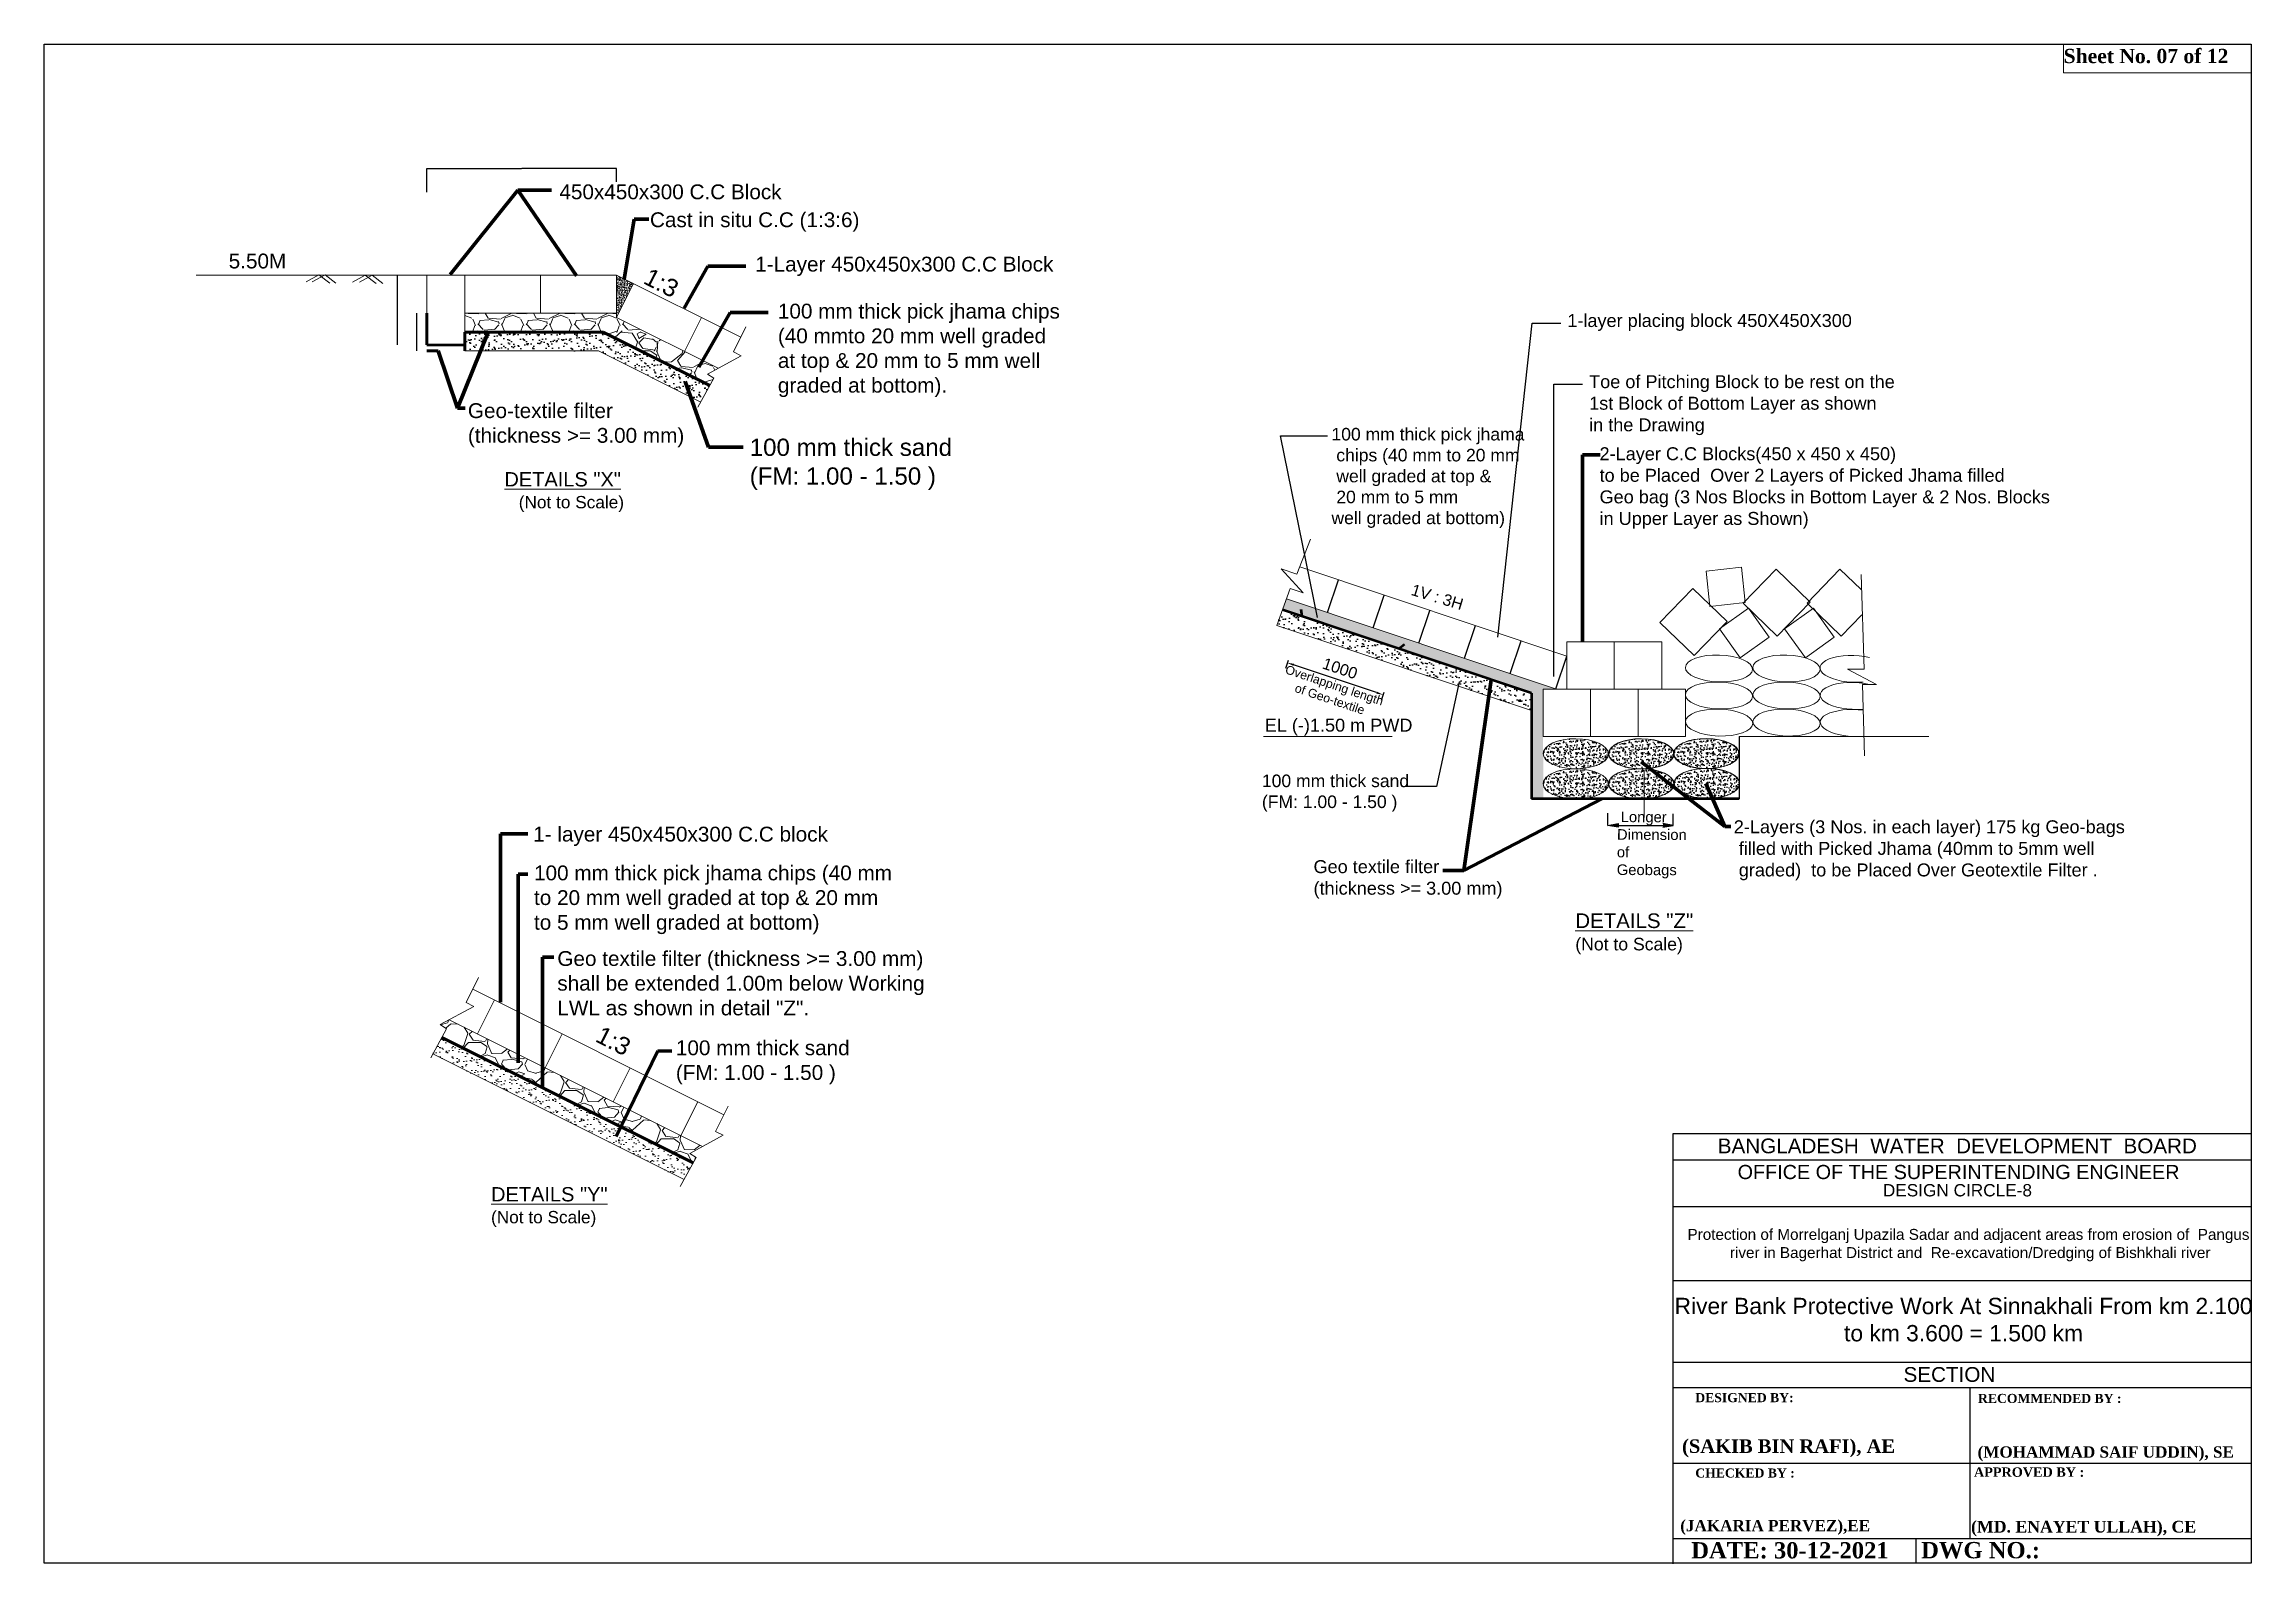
# Model space of a CAD drawing. Header units: inches. Extents: x 89000 to 397445, y -7498 to 0.
# Drawn here: x 386628 to 397445, y -7498 to -48 of the extents above; entities that cross this region are included whole.
import ezdxf
from ezdxf.enums import TextEntityAlignment as Align

# ---------------------------------------------------------------- set-up
doc = ezdxf.new("R2010")
doc.units = ezdxf.units.IN
doc.header["$LTSCALE"] = 7
doc.header["$MEASUREMENT"] = 0
doc.layers.add('LINE', color=7, linetype='Continuous')
doc.styles.add('dim', font='isocp.shx')
doc.styles.add('Kazi_T_H', font='timesbd.ttf')
doc.styles.get("Standard").update_dxf_attribs({"font": 'arial.ttf'})
doc.dimstyles.get("Standard").update_dxf_attribs({"dimtxt": 0.18, "dimasz": 0.18, "dimexe": 0.18, "dimexo": 0.0625, "dimgap": 0.09, "dimtad": 0, "dimtih": 1, "dimtoh": 1, "dimdec": 4, "dimzin": 0, "dimdsep": 46, "dimtxsty": 'Standard', "dimcen": 0.09, "dimadec": 0, "dimazin": 0, "dimtfac": 1, "dimtdec": 4, "dimtofl": 0, "dimtmove": 0, "dimatfit": 3, "dimfxl": 1, "dimtolj": 1, "dimtzin": 0, "dimarcsym": 0})
doc.dimstyles.new('STANDARD$0', dxfattribs={"dimscale": 0, "dimtxt": 8, "dimasz": 8, "dimexe": 4, "dimexo": 0, "dimgap": 2, "dimtad": 1, "dimdec": 0, "dimzin": 0, "dimdsep": 46, "dimtxsty": 'dim', "dimblk": 'DOTSMALL', "dimcen": 1, "dimclrd": 6, "dimclre": 6, "dimclrt": 256, "dimadec": 0, "dimazin": 0, "dimtfac": 1, "dimtdec": 0, "dimtix": 1, "dimtofl": 0, "dimtmove": 1, "dimatfit": 3, "dimldrblk": 'DOTSMALL', "dimfxl": 6, "dimtolj": 1, "dimtzin": 0, "dimarcsym": 0})
pattern_1 = [(49.99999999999992, (415775.8242729301, 24178.20584021576), (39.35188850313687, -3.44284247640309), [4.1148, -45.2628]), (355, (415775.8242729301, 24178.20584021576), (-7.612450410744043, 41.26823486255088), [3.29184, -36.21023999999999]), (100.4509999999998, (415779.1035849316, 24177.91893821579), (31.73958035984723, 37.82520456918303), [3.497039999999996, -38.46743999999995]), (46.18419999999995, (415775.8242729301, 24189.17864021609), (58.55307283270007, -9.081142833469102), [6.1722, -67.8942]), (96.63559999999993, (415780.7036913293, 24188.42188421611), (51.27931464470726, 53.44392007225061), [5.245559999999984, -57.70115999999986]), (351.184, (415775.8242729301, 24189.17864021609), (51.27939485580977, 53.44382545788907), [4.937760000000002, -54.31536000000002]), (20.99999999999997, (415781.3106729308, 24186.43544021572), (32.74881404444278, -22.08935199962072), [4.114800000000002, -45.26280000000001]), (326, (415781.3106729308, 24186.43544021572), (13.3492381230918, 39.78460068242096), [3.291839999999999, -36.21023999999998]), (71.45139999999995, (415784.0397249306, 24184.5946666158), (46.0979620063469, 17.69533726666838), [3.49704, -38.46744]), (37.49999999999996, (415775.8242729301, 24178.20584021576), (0.6671383021278432, 18.26388839660107), [0, -35.7713279999999, 0, -36.7588799999999, 0, -36.34739999999991]), (7.499999999999937, (415775.8242729301, 24178.20584021576), (14.43304710222606, 21.63900416071381), [0, -20.95804799999997, 0, -34.94836799999995, 0, -13.85315999999999]), (327.4999999999999, (415763.5896009313, 24178.20584021576), (29.28756855604423, -1.237408702417484), [0, -13.716, 0, -42.79392000000001, 0, -56.78424]), (317.4999999999999, (415758.1032009306, 24178.20584021576), (31.9959031793799, 5.492122063199911), [0, -17.83080000000001, 0, -28.41955200000001, 0, -40.32504000000001])]

msp = doc.modelspace()

# ---------------------------------------------------------------- texts
at = {"color": 0, "linetype": 'Continuous', "lineweight": -3, "ltscale": 0.5, "insert": (392953.7231259359, -3180.260871252554), "char_height": 60, "attachment_point": 5, "rotation": 341.4980732462341}
msp.add_mtext('\\A1;{\\H0.9333x;1000\\H0.7653x;\\POverlapping length\\Pof Geo-textile}', dxfattribs=at)
at = {"layer": 'LINE', "color": 0, "lineweight": 13, "ltscale": 0.5}
for p in [(389558.5938460839, -1217.878227977955), (389323.4923516854, -4934.246677625597)]:
    msp.add_text('1:3', height=86.24879999999999, rotation=332.9935993300547, dxfattribs=at).set_placement(p)
at = {"layer": 'LINE', "color": 0, "linetype": 'ByBlock', "lineweight": -3, "ltscale": 0.5}
for s, height, p in [('BANGLADESH  WATER  DEVELOPMENT  BOARD', 72.35232321933763, (396002.2405327309, -5485.136978098366)), ('OFFICE OF THE SUPERINTENDING ENGINEER', 69.39847886400001, (396008.3289255474, -5611.559101870458)), ('DESIGN CIRCLE-8', 60.34650336, (396002.6935040366, -5696.359709879558)), ('SECTION', 72.41580403199998, (395963.4213601754, -6605.508804614597))]:
    msp.add_text(s, height=height, dxfattribs=at).set_placement(p, align=Align.CENTER)
at = {"layer": 'LINE', "color": 0, "linetype": 'ByBlock', "lineweight": -3, "ltscale": 0.5, "style": 'Kazi_T_H'}
for s, height, p in [('DESIGNED BY:', 44.33342819316995, (394718.3527045243, -6705.157587116992)), ('RECOMMENDED BY :', 44.33342819316995, (396103.4838347298, -6708.873140341544)), ('(SAKIB BIN RAFI), AE', 66.50014228975493, (394653.5408519872, -6953.995391183707)), ('(MOHAMMAD SAIF UDDIN), SE ', 55.41678524146243, (396101.6258992341, -6977.091856344079)), ('CHECKED BY :', 44.33342819316995, (394718.3527045243, -7074.602822060173)), ('APPROVED BY :', 46.01366512169109, (396083.7487502762, -7070.91853185877)), ('(JAKARIA PERVEZ),EE ', 55.41678524146243, (394644.7766317755, -7338.005532532174)), ('(MD. ENAYET ULLAH), CE ', 57.51708140211386, (396069.5664691806, -7344.422361457895)), ('DATE: 30-12-2021', 79.80017074770593, (394698.4497416851, -7471.19386535784)), ('DWG NO.: ', 79.80017074770593, (395824.7780930393, -7470.388471475511))]:
    msp.add_text(s, height=height, dxfattribs=at).set_placement(p)
at = {"layer": 'LINE', "color": 0, "lineweight": 13, "ltscale": 0.5, "attachment_point": 1}
for s, insert, char_height, width in [('{\\fTimes New Roman|b1|i0|c0|p18;Sheet No. 07 of 12}', (396523.1540392519, -70.83360323187662), 69.96767869439999, 961.5735500411007), ('450x450x300 C.C Block', (389152.7706298076, -735.4114323371905), 72.64811366090406, 2791.929147148041), ('Cast in situ C.C (1:3:6)', (389596.5496887912, -872.3218017108156), 72.64811366090406, 2791.929147148041), ('     5.50M', (387391.4358173583, -1074.558936510643), 72.64811366090406, 2791.929147148041), ('1-Layer 450x450x300 C.C Block', (390112.2166585729, -1089.807024819951), 72.64811366090406, 2791.929147148041), ('100 mm thick pick jhama chips \\P(40 mmto 20 mm well graded \\Pat top & 20 mm to 5 mm well \\Pgraded at bottom).', (390223.3328332521, -1320.211511564848), 72.64811366090406, 2791.929147148041), (' Geo-textile filter\\P (thickness >= 3.00 mm)', (388676.2361153618, -1808.259215221682), 72.64811366090406, 2791.929147148041), ('{\\H1.432x;\\LDETAILS "X"\\P\\H0.8606x;\\l   (Not to Scale)}', (388883.2936905355, -2145.86779377464), 49.01622972792629, 770.5220859990916), ('1- layer 450x450x300 C.C block', (389024.3488472726, -3884.071956737338), 72.64811366090406, 2791.929147148041), ('100 mm thick pick jhama chips (40 mm\\Pto 20 mm well graded at top & 20 mm \\Pto 5 mm well graded at bottom) ', (389028.4855892833, -4074.216338942198), 72.64811366090406, 2791.929147148041), ('{\\H1.432x;\\LDETAILS "Z"\\P\\H0.8603x;\\l(Not to Scale)}', (394130.528642639, -4309.168400160081), 50.08010471406652, 812.6076130041849), ('Geo textile filter (thickness >= 3.00 mm)\\Pshall be extended 1.00m below Working\\PLWL as shown in detail "Z".', (389142.6662274103, -4493.973439124784), 72.64811366090406, 2791.929147148041), ('100 mm thick sand \\P(FM: 1.00 - 1.50 )', (389723.4633751519, -4931.612123479506), 72.64811366090406, 2791.929147148041), ('{\\H1.432x;\\LDETAILS "Y"\\P\\H0.8606x;\\l(Not to Scale)}', (388817.8185170728, -5650.865173023092), 49.01622972792629, 770.5220859990916)]:
    msp.add_mtext(s, dxfattribs=dict(at, insert=insert, char_height=char_height, width=width))
at = {"layer": 'LINE', "color": 0, "linetype": 'ByBlock', "lineweight": -3, "ltscale": 0.5, "attachment_point": 1}
for s, insert, char_height in [('1-layer placing block 450X450X300', (394091.3578412695, -1370.976318078392), 63.4400922615762), ('Toe of Pitching Block to be rest on the \\P1st Block of Bottom Layer as shown \\Pin the Drawing', (394198.2148902765, -1670.734131477817), 63.4400922615762), ('100 mm thick sand \\P(FM: 1.00 - 1.50 )', (390085.14463913, -1981.664044272329), 84.5867896821016), ('2-Layer C.C Blocks(450 x 450 x 450)\\Pto be Placed  Over 2 Layers of Picked Jhama filled\\PGeo bag (3 Nos Blocks in Bottom Layer & 2 Nos. Blocks\\Pin Upper Layer as Shown)', (394249.2964186961, -2023.933081080017), 63.4400922615762), ('EL (-)1.50 m PWD', (392608.6928465175, -3354.624633843589), 63.4400922615762), ('2-Layers (3 Nos. in each layer) 175 kg Geo-bags \\P filled with Picked Jhama (40mm to 5mm well\\P graded)  to be Placed Over Geotextile Filter .', (394906.9459261014, -3852.802576030881), 63.4400922615762), ('Geo textile filter \\P(thickness >= 3.00 mm) ', (392847.8138934406, -4048.174095989249), 63.4400922615762)]:
    msp.add_mtext(s, dxfattribs=dict(at, insert=insert, char_height=char_height))
at = {"layer": 'LINE', "color": 0, "linetype": 'ByBlock', "lineweight": 40, "ltscale": 0.5, "char_height": 61.53193283100535, "attachment_point": 1}
for s, insert in [('100 mm thick pick jhama\\P chips (40 mm to 20 mm\\P well graded at top &\\P 20 mm to 5 mm \\Pwell graded at bottom) ', (392935.6314508239, -1929.096089361745)), ('100 mm thick sand \\P(FM: 1.00 - 1.50 )', (392594.8637462477, -3628.504705092215))]:
    msp.add_mtext(s, dxfattribs=dict(at, insert=insert))
at = {"layer": 'LINE', "color": 0, "lineweight": 13, "ltscale": 0.5, "attachment_point": 1}
for s, insert, char_height, width, rotation in [('1V : 3H', (393337.7770000765, -2693.205889201534), 56, 328.7194168439177, 343.0631244216643), (' {\\H1.112x;Longer Dimension of Geobags}', (394335.0033836732, -3809.668879292483), 46.60981613382224, 357.2564361926465, 359.7405436734815)]:
    msp.add_mtext(s, dxfattribs=dict(at, insert=insert, char_height=char_height, width=width, rotation=rotation))
at = {"layer": 'LINE', "color": 0, "linetype": 'ByBlock', "lineweight": -3, "ltscale": 0.5, "width": 2826.040163557143, "attachment_point": 2}
for s, insert, char_height in [('{\\C256;Protection of Morrelganj Upazila Sadar and adjacent areas from erosion of  Pangusi river in Bagerhat District and  Re-excavation/Dredging of Bishkhali river}', (396065.2820952248, -5855.905257951643), 53.48825867698068), ('{\\C256;River Bank Protective Work At Sinnakhali From km 2.100 to km 3.600 = 1.500 km}', (396032.6848568388, -6193.612946560315), 80)]:
    msp.add_mtext(s, dxfattribs=dict(at, insert=insert, char_height=char_height))

# ---------------------------------------------------------------- blocks, each defined once
blk = doc.blocks.new('*D12')
at = {"layer": 'Defpoints', "color": 0, "ltscale": 0.5, "transparency": 16777216}
for p in [(389432.6658430279, -657.8902364144451), (389432.6658430279, -722.6279627023614), (388503.3858430285, -774.0125507423072)]:
    blk.add_point(p, dxfattribs=at)
at = {"layer": 'LINE', "color": 0, "lineweight": -2, "ltscale": 0.5, "transparency": 16777216}
for p, q in [((388503.3858430285, -773.9500507423072), (388503.3858430285, -657.710236414445)), ((388503.5658430285, -657.8902364144451), (388967.354270211, -657.8902364144451)), ((389432.4858430279, -657.8902364144451), (388968.6974158454, -657.8902364144451)), ((389432.6658430279, -722.5654627023614), (389432.6658430279, -657.710236414445))]:
    blk.add_line(p, q, dxfattribs=at)
at = {"layer": 'LINE', "color": 0, "ltscale": 0.5, "transparency": 16777216}
for points in [[(388503.5658430285, -657.8602364144451), (388503.5658430285, -657.9202364144451), (388503.3858430285, -657.8902364144451)], [(389432.4858430279, -657.8602364144451), (389432.4858430279, -657.9202364144451), (389432.6658430279, -657.8902364144451)]]:
    blk.add_solid(points, dxfattribs=at)
at = {"layer": 'LINE', "color": 0, "lineweight": 13, "ltscale": 0.5, "transparency": 16777216, "insert": (388968.0258430282, -657.8902364144451), "char_height": 0.18, "attachment_point": 5}
blk.add_mtext('\\A1;{\\H1.775x;1.20m}', dxfattribs=at)
blk = doc.blocks.new('*D13')
at = {"color": 0, "lineweight": -2, "ltscale": 0.5, "transparency": 16777216}
for p, q in [((388360.1001120411, -1180.2602290613), (388359.7701120411, -1180.2602290613)), ((388359.9501120411, -1522.15485968638), (388359.9501120411, -1180.4402290613)), ((388360.1001120411, -1522.33485968638), (388359.7701120411, -1522.33485968638))]:
    blk.add_line(p, q, dxfattribs=at)
at = {"color": 0, "linetype": 'Continuous', "ltscale": 0.5, "transparency": 16777216}
for points in [[(388359.9201120411, -1180.4402290613), (388359.9801120411, -1180.4402290613), (388359.9501120411, -1180.2602290613)], [(388359.9201120411, -1522.15485968638), (388359.9801120411, -1522.15485968638), (388359.9501120411, -1522.33485968638)]]:
    blk.add_solid(points, dxfattribs=at)
at = {"layer": 'Defpoints', "color": 0, "linetype": 'Continuous', "ltscale": 0.5, "transparency": 16777216}
for p in [(388359.9501120411, -1180.2602290613), (388422.3764981063, -1180.2602290613), (388503.3858430287, -1522.33485968638)]:
    blk.add_point(p, dxfattribs=at)
at = {"color": 0, "linetype": 'Continuous', "lineweight": -3, "ltscale": 0.5, "transparency": 16777216, "insert": (388325.2355053045, -1366.116229061212), "char_height": 0.8, "attachment_point": 5}
blk.add_mtext('\\A1;450', dxfattribs=at)
blk = doc.blocks.new('*D14')
at = {"color": 0, "lineweight": -2, "ltscale": 0.5, "transparency": 16777216}
for p, q in [((388453.9966508799, -1366.50007499609), (388453.4826508798, -1366.50007499609)), ((388453.8466508798, -1551.564729061125), (388453.8466508798, -1366.90757499609)), ((388453.9966508799, -1551.972229061125), (388453.4826508798, -1551.972229061125))]:
    blk.add_line(p, q, dxfattribs=at)
at = {"color": 0, "linetype": 'Continuous', "ltscale": 0.5, "transparency": 16777216}
for points in [[(388453.7787342131, -1366.90757499609), (388453.9145675465, -1366.90757499609), (388453.8466508798, -1366.50007499609)], [(388453.7787342131, -1551.564729061125), (388453.9145675465, -1551.564729061125), (388453.8466508798, -1551.972229061125)]]:
    blk.add_solid(points, dxfattribs=at)
at = {"layer": 'Defpoints', "color": 0, "linetype": 'Continuous', "ltscale": 0.5, "transparency": 16777216}
for p in [(388453.8466508798, -1366.50007499609), (388526.4084091143, -1366.50007499609), (388516.2730369432, -1551.972229061125)]:
    blk.add_point(p, dxfattribs=at)
at = {"color": 0, "linetype": 'Continuous', "lineweight": -3, "ltscale": 0.5, "transparency": 16777216, "insert": (388416.5447640636, -1459.236152029072), "char_height": 0.8, "attachment_point": 5, "rotation": 90}
blk.add_mtext('\\A1;200', dxfattribs=at)

# ---------------------------------------------------------------- dimensions: what is measured, and where the dimension line sits
at = {"color": 0, "linetype": 'Continuous', "lineweight": -3, "ltscale": 0.5}
for base, p1, p2, text, dimstyle, override, picture, middle in [((388359.9501120411, -1180.2602290613), (388503.3858430285, -1522.33485968638), (388422.3764981062, -1180.260229061299), '450', 'Standard', {"dimtxt": 0.8, "dimtmove": 2, "dimfxl": 0.15, "dimfxlon": 1}, '*D13', (388325.2355053045, -1366.116229061212)), ((388453.8466508798, -1366.50007499609), (388516.2730369431, -1551.972229061124), (388526.4084091142, -1366.500074996089), '200', 'STANDARD$0', {"dimscale": 1, "dimtxt": 0.8, "dimasz": 0.4075000000000002, "dimexe": 0.3640000000000002, "dimexo": 0.2190000000000001, "dimgap": 0.09, "dimtad": 0, "dimlfac": 1000, "dimtxsty": 'Standard', "dimcen": 0.09, "dimclrd": 0, "dimclre": 0, "dimclrt": 0, "dimtix": 0, "dimtmove": 2, "dimfxl": 0.15, "dimfxlon": 1}, '*D14', (388416.5447640636, -1459.236152029072))]:
    dim = msp.add_linear_dim(base=base, p1=p1, p2=p2, angle=90, text=text, dimstyle=dimstyle, override=override, dxfattribs=at)
    dim.commit()
    dim.dimension.update_dxf_attribs({"geometry": picture, "text_midpoint": middle, "dimtype": 160})
at = {"layer": 'LINE', "color": 0, "lineweight": 13, "ltscale": 0.5}
dim = msp.add_linear_dim(base=(389432.6658430279, -657.8902364144451), p1=(388503.3858430285, -774.0125507423072), p2=(389432.6658430279, -722.6279627023614), text='{\\H1.775x;1.20m}', dimstyle='Standard', override={"dimfxl": 0.12}, dxfattribs=at)
dim.commit()
dim.dimension.update_dxf_attribs({"geometry": '*D12', "text_midpoint": (388968.0258430282, -657.8902364144451)})

# ---------------------------------------------------------------- hatches: boundary and pattern name
at = {"linetype": 'ByBlock', "lineweight": 5, "ltscale": 0.5}
h = msp.add_hatch(dxfattribs=at)
h.set_pattern_fill('AR-CONC', color=0, scale=0.09292800000000002, angle=-3.81666561775622e-14, style=0)
h.set_pattern_definition([(49.9999999999999, (389126.8881500543, 2807.709389357187), (16.93005692046066, -1.481187340959198), [1.7702784, -19.4730624]), (355, (389126.8881500543, 2807.709389357187), (-3.275045332266771, 17.75451170975522), [1.41622272, -15.57844992]), (100.4509999999998, (389128.2989829511, 2807.58595774119), (13.65507279481427, 16.27324356576408), [1.504504319999999, -16.54954751999997]), (46.18419999999995, (389126.8881500543, 2812.430131757224), (25.19083311202385, -3.906909450132487), [2.6554176, -29.2095936]), (96.63559999999993, (389128.9873842814, 2812.104558508901), (22.06150070047851, 22.99276205775048), [2.256756479999969, -24.82432127999958]), (351.184, (389126.8881500543, 2812.430131757224), (22.06153520907727, 22.99272135254961), [2.124334080000001, -23.36767488000001]), (20.99999999999996, (389129.2485212546, 2811.249946157273), (14.08926755334249, -9.503330104725714), [1.7702784, -19.4730624]), (326, (389129.2485212546, 2811.249946157273), (5.743138890290159, 17.11621931581488), [1.41622272, -15.57844992]), (71.45139999999995, (389130.4226200723, 2810.458004448388), (19.83236765428613, 7.612927321837772), [1.50450432, -16.54954751999999]), (37.49999999999991, (389126.8881500543, 2807.709389357187), (0.2870177228710011, 7.857530652404371), [0, -15.389620224, 0, -15.81448704, 0, -15.6374592]), (7.499999999999936, (389126.8881500543, 2807.709389357187), (6.209417597757699, 9.309580456698205), [0, -9.016617983999986, 0, -15.03556454399998, 0, -5.959937279999995]), (327.4999999999999, (389121.6245222792, 2807.709389357187), (12.60016282766703, -0.532360721751167), [0, -5.900928, 0, -18.41089536000001, 0, -24.42984192]), (317.4999999999999, (389119.2641510789, 2807.709389357187), (13.76534856783989, 2.362832958745561), [0, -7.671206400000004, 0, -12.22672281600001, 0, -17.34872832000001])])
h.paths.add_polyline_path([(389515.7831730333, -1221.818894063297), (389432.6658430279, -1180.260229060135), (389432.6658430297, -1366.116229060048), (389432.6658430297, -1388.053554073384)])
at = {"linetype": 'ByBlock', "lineweight": 13, "ltscale": 0.5}
h = msp.add_hatch(dxfattribs=at)
h.set_pattern_fill('GRAVEL', color=0, scale=9.292800000000003, angle=-3.81666561775622e-14, style=0)
h.set_pattern_definition([(228.0127999999999, (356047.3603832752, -2367.75520203769), (-1888.298564485187, -2124.336690302223), [31.75544908799999, -3143.800703999998]), (184.9697, (356026.1170424775, -2391.35891403741), (2832.450021924615, 236.0354543016041), [54.49344384000003, -5394.842112000002]), (132.5103999999999, (355971.8285048765, -2396.079656437214), (2360.369482535527, -2596.410856233763), [38.42405529599991, -3803.979801599992]), (267.2737, (355879.774028077, -2455.088936437329), (236.0360950811234, 4720.740880940036), [49.62401663999987, -4912.768819199987]), (292.8336999999999, (355877.4136568785, -2504.656731637602), (-1180.18895056568, 2832.44705044699), [48.660260352, -4817.3689344]), (357.2737, (355896.2966264777, -2549.503784437606), (-4720.740880940038, 236.0360950811233), [49.62401663999999, -4912.7688192]), (37.69419999999992, (355945.864421678, -2551.864155637508), (-3068.484498593307, -2360.36909582989), [65.625196032, -6496.884556800002]), (72.25529999999995, (355997.7925880786, -2511.737845237309), (1652.26314502774, 5192.818145994548), [61.95695616, -6133.740518400001]), (121.4295999999999, (356016.6755576779, -2452.728565237427), (-1888.297446502657, 3068.478950673943), [49.79203046400001, -4929.412224000002]), (175.2364, (355990.7114744757, -2410.241883637558), (2596.406280514246, -236.0349048493535), [56.84526566399966, -2785.414579199989]), (222.3973999999999, (355934.0625656762, -2405.521141237754), (-2832.445525237255, -2596.404942126391), [73.513296384, -7277.823590399999]), (138.8140999999999, (356113.450776878, -2457.449307637697), (-1652.258787518356, 1416.220541500421), [25.09102464, -2484.0211968]), (171.4692, (356094.567807277, -2440.92670923745), (3068.477876019119, -472.0754294826486), [47.73544089599985, -4725.816268799981]), (224.9999999999999, (356047.3603832752, -2433.845595637511), (-2.025046796916286e-13, -236.036959113772), [33.38057395199999, -300.42600192]), (203.1985999999999, (356030.8377848763, -2405.521141237521), (1180.189579696505, 472.0763099067319), [17.976085248, -1779.6269568]), (291.8013999999999, (356014.3151864775, -2412.60225483746), (-236.0372855878926, 708.1118161586348), [25.421941248, -1245.6812544]), (30.96379999999995, (356023.7566712771, -2436.205966837646), (708.1106123764196, 472.0746078704075), [41.28976895999983, -1335.031526399995]), (161.5651, (356059.1622392789, -2414.962626037595), (472.0744554239222, -236.0367689612349), [29.85655833599994, -716.5585151999983]), (16.38949999999997, (355877.4136568785, -2412.60225483746), (2360.372502290145, 708.1098870882066), [41.82577766400001, -4140.760166400002]), (70.34619999999995, (355917.5399672773, -2400.800398837717), (-944.1458490853324, -2596.404648279509), [35.0895198719999, -3473.853081599991]), (293.1985999999999, (356059.1622392789, -2367.75520203769), (-472.0763099067321, 1180.189579696505), [35.95198464, -1761.6546816]), (343.6104999999999, (356073.3244664774, -2400.800398837717), (-2360.372502290145, 708.1098870882103), [41.82577766399971, -4140.760166399966]), (339.444, (355877.4136568767, -2558.945269237447), (-1180.187064940774, 472.0736671964681), [40.33400448, -1976.364825600001]), (294.7751, (355915.179596077, -2573.107496437093), (-1180.182849668234, 2596.407114366688), [33.79531161599982, -3345.742540799978]), (66.80139999999996, (356061.5226104774, -2603.792322037683), (472.0763099067337, 1180.189579696505), [35.95198464000001, -1761.654681600001]), (17.35399999999996, (356075.6848376777, -2570.747125237656), (-3068.482725584684, -944.1470559346785), [39.56716262400001, -3917.138227200001]), (69.44399999999997, (355945.864421678, -2603.792322037451), (-472.0736671964688, -1180.187064940773), [20.167048704, -1996.5394944]), (101.3098999999998, (356047.3603832752, -2603.792322037451), (-236.035954951195, 944.1454562067591), [12.03556991999991, -1191.522815999994]), (165.9637999999999, (356045.0000120767, -2591.990466037241), (708.1118576012991, -236.0367115000023), [48.66026035200002, -924.5453184]), (186.009, (355997.7925880786, -2580.188610037498), (2360.367719328602, 236.036568802014), [45.09489177600003, -4464.391219200002]), (303.6900999999999, (356023.7566712771, -2457.449307637697), (-236.0372009688384, 472.0737845814165), [34.04175667199999, -817.0025318399995]), (353.1572, (356042.6396408763, -2485.773762037687), (4012.632699382161, -472.076354265784), [59.43275289600001, -5883.829248000002]), (60.94539999999999, (356101.6489208762, -2492.854875637626), (-944.146283723767, -1652.255900859593), [24.30141542400001, -2405.850163200002]), (90, (356113.450776878, -2471.611534837342), (-236.03712, 236.0371200000002), [14.1622272, -221.8748928]), (120.2563999999999, (355993.0718456761, -2573.107496437791), (944.1464789661452, -1652.259006666076), [32.79122457600001, -3246.337459200002]), (48.01279999999994, (355976.5492472772, -2544.783042037569), (1888.298564485186, 2124.336690302224), [63.51099110399988, -3112.047206399994]), (359.9999999999999, (356019.0359288782, -2497.57561803743), (236.0371200000002, 236.0371199999999), [61.36965120000002, -174.6674688000001]), (325.3047999999999, (356080.4055800766, -2497.57561803743), (-2360.367110327345, 1652.25999709337), [37.32081407999998, -3694.752230399999]), (254.0546, (356111.0904056777, -2518.818958837481), (-236.0377221456993, -944.1507291553066), [34.367469312, -1684.0133376]), (207.6459999999999, (356101.6489208762, -2551.864155637508), (-4484.703704779586, -2360.372684499093), [55.95613056, -5539.6704]), (175.4261, (356052.0811256778, -2577.828238837596), (-3068.483266693977, 236.0359780282042), [59.19783091199968, -5860.578662399981]), (175.4261, (356052.0811256778, -2577.828238837596), (-3068.483266693977, 236.0359780282042), [59.19783091199968, -5860.578662399981])])
h.paths.add_polyline_path([(388689.2418430273, -1366.116229060048), (388689.2418430273, -1459.044229060353), (389366.8538679883, -1459.044229060353), (389890.5310772576, -1720.882833694981), (389910.1271758575, -1685.466145643906), (389878.4100270302, -1664.961921560986), (389930.1311523069, -1636.786208712438), (389432.6658430297, -1388.053554073384), (389432.6658430297, -1366.116229060048)])
at = {"linetype": 'Continuous', "lineweight": -3, "ltscale": 0.5}
h = msp.add_hatch(dxfattribs=at)
h.set_pattern_fill('AR-SAND', color=0, scale=0.9292800000000002, angle=-3.81666561775622e-14, style=0)
h.set_pattern_definition([(37.49999999999991, (421278.8829912592, 106195.3890215029), (-1.486877082732025, 45.48019331854112), [0, -35.87764223999999, 0, -40.12631039999999, 0, -38.35603199999999]), (7.499999999999936, (421278.8829912592, 106195.3890215029), (41.77329965544835, 66.61312294561598), [0, -19.35504383999998, 0, -32.33708543999995, 0, -12.39194879999999]), (327.4999999999999, (421249.8504254997, 106195.3890215029), (73.50533898179822, 0.133554697807849), [0, -11.801856, 0, -42.4866816, 0, -55.4687232]), (317.4999999999999, (421249.8504254997, 106195.3890215029), (70.95577401534568, 20.71637615164654), [0, -5.900928000000001, 0, -27.85238016000001, 0, -31.86501120000002])])
h.paths.add_polyline_path([(388689.2418430273, -1459.044229060353), (388689.2418430273, -1551.97222905996), (389344.9165429745, -1551.97222905996), (389845.5021915038, -1802.265053324809), (389890.5310772576, -1720.882833694981), (389366.8538679883, -1459.044229060353)])
h = msp.add_hatch(dxfattribs=at)
h.set_pattern_fill('AR-CONC', color=0, scale=0.216, angle=-3.81666561775622e-14, style=0)
h.set_pattern_definition(pattern_1)
edge = h.paths.add_edge_path()
edge.add_line((392714.6302964254, -2766.360999489712), (392695.2889369835, -2821.177186128785))
edge.add_line((392695.2889369833, -2821.177186128727), (393915.7979494695, -3229.599428133326))
edge.add_line((393915.7979494701, -3229.599428133617), (393915.7979494701, -3441.93792578658))
edge.add_line((393915.7979494701, -3441.937925786289), (393915.7979494701, -3748.122845842547))
edge.add_line((393915.7979494701, -3748.122845842547), (393973.0725048567, -3748.098416575624))
edge.add_line((393973.072504857, -3748.098416575507), (393973.0427762287, -3678.399478159539))
edge.add_ellipse((394132.7478088396, -3673.652503376637), major_axis=(-160.1635614430871, 1.048461859423853), ratio=0.4596705317050754, start_angle=355.85492239076694, end_angle=364.5123611635756, ccw=False)
edge.add_line((393973.0380356605, -3667.285192843337), (393972.9791969096, -3529.337406311461))
edge.add_ellipse((394132.9195208302, -3526.270971809325), major_axis=(-160.1635614430871, 1.048461859423853), ratio=0.4596705317050754, start_angle=357.1645229658917, end_angle=363.2027605884743, ccw=False)
edge.add_line((393972.975888926, -3521.58182164123), (393972.9419184835, -3441.937925786697))
edge.add_line((393972.9419184843, -3441.937925786289), (393972.9419184844, -3209.512663697344))
edge.add_line((393972.9419184843, -3209.512663697635), (394035.2099572608, -3209.512663697635))
edge.add_line((394035.209957262, -3209.512663697635), (394035.5792577516, -3208.409102580728))
edge.add_line((394035.5792577504, -3208.409102580787), (392714.6302964243, -2766.360999489421))
h = msp.add_hatch(dxfattribs=at)
h.set_pattern_fill('AR-SAND', color=0, scale=0.9360000000000002, angle=-3.81666561775622e-14, style=0)
h.set_pattern_definition([(37.49999999999996, (415775.8242729301, 24178.20584021576), (-1.497629293041036, 45.80907901402645), [0, -36.1370879999999, 0, -40.41647999999987, 0, -38.6333999999999]), (7.499999999999937, (415775.8242729301, 24178.20584021576), (42.07537930171711, 67.09482941319794), [0, -19.49500799999998, 0, -32.57092799999995, 0, -12.48155999999999]), (327.4999999999999, (415746.5817609312, 24178.20584021576), (74.03688585460047, 0.134520485911831), [0, -11.8872, 0, -42.79392000000001, 0, -55.86984]), (317.4999999999999, (415746.5817609312, 24178.20584021576), (71.46888395140705, 20.8661846568754), [0, -5.943600000000003, 0, -28.05379200000001, 0, -32.09544000000002])])
h.paths.add_polyline_path([(393915.7979494701, -3314.5506900412), (393915.7979494701, -3229.599428133617), (392695.2889369833, -2821.177186128727), (392668.4800813603, -2897.157327948182)])
h = msp.add_hatch(dxfattribs=at)
h.set_pattern_fill('AR-CONC', color=0, scale=0.216, angle=-3.81666561775622e-14, style=0)
h.set_pattern_definition(pattern_1)
edge = h.paths.add_edge_path()
edge.add_ellipse((394132.9195208302, -3526.270971809325), major_axis=(-160.1635614430871, 1.048461859423853), ratio=0.4596705317050753, start_angle=0, end_angle=360)
h = msp.add_hatch(dxfattribs=at)
h.set_pattern_fill('AR-CONC', color=0, scale=0.216, angle=-3.81666561775622e-14, style=0)
h.set_pattern_definition([(49.99999999999992, (416096.9943262911, 24178.20584021576), (39.35188850313687, -3.44284247640309), [4.1148, -45.2628]), (355, (416096.9943262911, 24178.20584021576), (-7.612450410744043, 41.26823486255088), [3.29184, -36.21023999999999]), (100.4509999999998, (416100.2736382889, 24177.91893821579), (31.73958035984723, 37.82520456918303), [3.497039999999996, -38.46743999999995]), (46.18419999999995, (416096.9943262911, 24189.17864021609), (58.55307283270007, -9.081142833469102), [6.1722, -67.8942]), (96.63559999999993, (416101.8737446903, 24188.42188421611), (51.27931464470726, 53.44392007225061), [5.245559999999984, -57.70115999999986]), (351.184, (416096.9943262911, 24189.17864021609), (51.27939485580977, 53.44382545788907), [4.937760000000002, -54.31536000000002]), (20.99999999999997, (416102.4807262918, 24186.43544021572), (32.74881404444278, -22.08935199962072), [4.114800000000002, -45.26280000000001]), (326, (416102.4807262918, 24186.43544021572), (13.3492381230918, 39.78460068242096), [3.291839999999999, -36.21023999999998]), (71.45139999999995, (416105.2097782897, 24184.5946666158), (46.0979620063469, 17.69533726666838), [3.49704, -38.46744]), (37.49999999999996, (416096.9943262911, 24178.20584021576), (0.6671383021278432, 18.26388839660107), [0, -35.7713279999999, 0, -36.7588799999999, 0, -36.34739999999991]), (7.499999999999937, (416096.9943262911, 24178.20584021576), (14.43304710222606, 21.63900416071381), [0, -20.95804799999997, 0, -34.94836799999995, 0, -13.85315999999999]), (327.4999999999999, (416084.7596542905, 24178.20584021576), (29.28756855604423, -1.237408702417484), [0, -13.716, 0, -42.79392000000001, 0, -56.78424]), (317.4999999999999, (416079.2732542897, 24178.20584021576), (31.9959031793799, 5.492122063199911), [0, -17.83080000000001, 0, -28.41955200000001, 0, -40.32504000000001])])
edge = h.paths.add_edge_path()
edge.add_ellipse((394454.0895741912, -3526.270971809092), major_axis=(-160.1635614430871, 1.048461859423853), ratio=0.4596705317050753, start_angle=0, end_angle=360)
h = msp.add_hatch(dxfattribs=at)
h.set_pattern_fill('AR-CONC', color=0, scale=0.216, angle=-3.81666561775622e-14, style=0)
h.set_pattern_definition([(49.99999999999992, (416415.1548708262, 24178.20584021576), (39.35188850313687, -3.44284247640309), [4.1148, -45.2628]), (355, (416415.1548708262, 24178.20584021576), (-7.612450410744043, 41.26823486255088), [3.29184, -36.21023999999999]), (100.4509999999998, (416418.4341828259, 24177.91893821579), (31.73958035984723, 37.82520456918303), [3.497039999999996, -38.46743999999995]), (46.18419999999995, (416415.1548708262, 24189.17864021609), (58.55307283270007, -9.081142833469102), [6.1722, -67.8942]), (96.63559999999993, (416420.0342892254, 24188.42188421611), (51.27931464470726, 53.44392007225061), [5.245559999999984, -57.70115999999986]), (351.184, (416415.1548708262, 24189.17864021609), (51.27939485580977, 53.44382545788907), [4.937760000000002, -54.31536000000002]), (20.99999999999997, (416420.641270827, 24186.43544021572), (32.74881404444278, -22.08935199962072), [4.114800000000002, -45.26280000000001]), (326, (416420.641270827, 24186.43544021572), (13.3492381230918, 39.78460068242096), [3.291839999999999, -36.21023999999998]), (71.45139999999995, (416423.3703228267, 24184.5946666158), (46.0979620063469, 17.69533726666838), [3.49704, -38.46744]), (37.49999999999996, (416415.1548708262, 24178.20584021576), (0.6671383021278432, 18.26388839660107), [0, -35.7713279999999, 0, -36.7588799999999, 0, -36.34739999999991]), (7.499999999999937, (416415.1548708262, 24178.20584021576), (14.43304710222606, 21.63900416071381), [0, -20.95804799999997, 0, -34.94836799999995, 0, -13.85315999999999]), (327.4999999999999, (416402.9201988256, 24178.20584021576), (29.28756855604423, -1.237408702417484), [0, -13.716, 0, -42.79392000000001, 0, -56.78424]), (317.4999999999999, (416397.4337988267, 24178.20584021576), (31.9959031793799, 5.492122063199911), [0, -17.83080000000001, 0, -28.41955200000001, 0, -40.32504000000001])])
edge = h.paths.add_edge_path()
edge.add_ellipse((394772.2501187282, -3526.270971809325), major_axis=(-160.1635614430871, 1.048461859423853), ratio=0.4596705317050753, start_angle=0, end_angle=360)
h = msp.add_hatch(dxfattribs=at)
h.set_pattern_fill('AR-CONC', color=0, scale=0.216, angle=-3.81666561775622e-14, style=0)
h.set_pattern_definition([(49.99999999999992, (415775.8242729301, 24030.42664235897), (39.35188850313687, -3.44284247640309), [4.1148, -45.2628]), (355, (415775.8242729301, 24030.42664235897), (-7.612450410744043, 41.26823486255088), [3.29184, -36.21023999999999]), (100.4509999999998, (415779.1035849316, 24030.13974035878), (31.73958035984723, 37.82520456918303), [3.497039999999996, -38.46743999999995]), (46.18419999999995, (415775.8242729301, 24041.39944235861), (58.55307283270007, -9.081142833469102), [6.1722, -67.8942]), (96.63559999999993, (415780.7036913293, 24040.64268635862), (51.27931464470726, 53.44392007225061), [5.245559999999984, -57.70115999999986]), (351.184, (415775.8242729301, 24041.39944235861), (51.27939485580977, 53.44382545788907), [4.937760000000002, -54.31536000000002]), (20.99999999999997, (415781.3106729308, 24038.6562423587), (32.74881404444278, -22.08935199962072), [4.114800000000002, -45.26280000000001]), (326, (415781.3106729308, 24038.6562423587), (13.3492381230918, 39.78460068242096), [3.291839999999999, -36.21023999999998]), (71.45139999999995, (415784.0397249306, 24036.81546875878), (46.0979620063469, 17.69533726666838), [3.49704, -38.46744]), (37.49999999999996, (415775.8242729301, 24030.42664235897), (0.6671383021278432, 18.26388839660107), [0, -35.7713279999999, 0, -36.7588799999999, 0, -36.34739999999991]), (7.499999999999937, (415775.8242729301, 24030.42664235897), (14.43304710222606, 21.63900416071381), [0, -20.95804799999997, 0, -34.94836799999995, 0, -13.85315999999999]), (327.4999999999999, (415763.5896009313, 24030.42664235897), (29.28756855604423, -1.237408702417484), [0, -13.716, 0, -42.79392000000001, 0, -56.78424]), (317.4999999999999, (415758.1032009306, 24030.42664235897), (31.9959031793799, 5.492122063199911), [0, -17.83080000000001, 0, -28.41955200000001, 0, -40.32504000000001])])
edge = h.paths.add_edge_path()
edge.add_ellipse((394132.9195208302, -3674.050169666341), major_axis=(-160.1635614430871, 1.048461859423853), ratio=0.4596705317050753, start_angle=0, end_angle=360)
h = msp.add_hatch(dxfattribs=at)
h.set_pattern_fill('AR-CONC', color=0, scale=0.216, angle=-3.81666561775622e-14, style=0)
h.set_pattern_definition([(49.99999999999992, (416096.9943262911, 24031.33696997908), (39.35188850313687, -3.44284247640309), [4.1148, -45.2628]), (355, (416096.9943262911, 24031.33696997908), (-7.612450410744043, 41.26823486255088), [3.29184, -36.21023999999999]), (100.4509999999998, (416100.2736382889, 24031.05006797911), (31.73958035984723, 37.82520456918303), [3.497039999999996, -38.46743999999995]), (46.18419999999995, (416096.9943262911, 24042.30976997895), (58.55307283270007, -9.081142833469102), [6.1722, -67.8942]), (96.63559999999993, (416101.8737446903, 24041.55301397896), (51.27931464470726, 53.44392007225061), [5.245559999999984, -57.70115999999986]), (351.184, (416096.9943262911, 24042.30976997895), (51.27939485580977, 53.44382545788907), [4.937760000000002, -54.31536000000002]), (20.99999999999997, (416102.48072629, 24039.56656997927), (32.74881404444278, -22.08935199962072), [4.114800000000002, -45.26280000000001]), (326, (416102.48072629, 24039.56656997927), (13.3492381230918, 39.78460068242096), [3.291839999999999, -36.21023999999998]), (71.45139999999995, (416105.2097782897, 24037.72579637889), (46.0979620063469, 17.69533726666838), [3.49704, -38.46744]), (37.49999999999996, (416096.9943262911, 24031.33696997908), (0.6671383021278432, 18.26388839660107), [0, -35.7713279999999, 0, -36.7588799999999, 0, -36.34739999999991]), (7.499999999999937, (416096.9943262911, 24031.33696997908), (14.43304710222606, 21.63900416071381), [0, -20.95804799999997, 0, -34.94836799999995, 0, -13.85315999999999]), (327.4999999999999, (416084.7596542905, 24031.33696997908), (29.28756855604423, -1.237408702417484), [0, -13.716, 0, -42.79392000000001, 0, -56.78424]), (317.4999999999999, (416079.2732542897, 24031.33696997908), (31.9959031793799, 5.492122063199911), [0, -17.83080000000001, 0, -28.41955200000001, 0, -40.32504000000001])])
edge = h.paths.add_edge_path()
edge.add_ellipse((394454.0895741912, -3673.139842046236), major_axis=(-160.1635614430871, 1.048461859423853), ratio=0.4596705317050753, start_angle=0, end_angle=360)
h = msp.add_hatch(dxfattribs=at)
h.set_pattern_fill('AR-CONC', color=0, scale=0.216, angle=-3.81666561775622e-14, style=0)
h.set_pattern_definition([(49.99999999999992, (416417.1683703861, 24032.34287598098), (39.35188850313687, -3.44284247640309), [4.1148, -45.2628]), (355, (416417.1683703861, 24032.34287598098), (-7.612450410744043, 41.26823486255088), [3.29184, -36.21023999999999]), (100.4509999999998, (416420.4476823857, 24032.05597398101), (31.73958035984723, 37.82520456918303), [3.497039999999996, -38.46743999999995]), (46.18419999999995, (416417.1683703861, 24043.31567598085), (58.55307283270007, -9.081142833469102), [6.1722, -67.8942]), (96.63559999999993, (416422.0477887871, 24042.55891998086), (51.27931464470726, 53.44392007225061), [5.245559999999984, -57.70115999999986]), (351.184, (416417.1683703861, 24043.31567598085), (51.27939485580977, 53.44382545788907), [4.937760000000002, -54.31536000000002]), (20.99999999999997, (416422.654770385, 24040.57247598094), (32.74881404444278, -22.08935199962072), [4.114800000000002, -45.26280000000001]), (326, (416422.654770385, 24040.57247598094), (13.3492381230918, 39.78460068242096), [3.291839999999999, -36.21023999999998]), (71.45139999999995, (416425.3838223866, 24038.73170238125), (46.0979620063469, 17.69533726666838), [3.49704, -38.46744]), (37.49999999999996, (416417.1683703861, 24032.34287598098), (0.6671383021278432, 18.26388839660107), [0, -35.7713279999999, 0, -36.7588799999999, 0, -36.34739999999991]), (7.499999999999937, (416417.1683703861, 24032.34287598098), (14.43304710222606, 21.63900416071381), [0, -20.95804799999997, 0, -34.94836799999995, 0, -13.85315999999999]), (327.4999999999999, (416404.9336983854, 24032.34287598098), (29.28756855604423, -1.237408702417484), [0, -13.716, 0, -42.79392000000001, 0, -56.78424]), (317.4999999999999, (416399.4472983865, 24032.34287598074), (31.9959031793799, 5.492122063199911), [0, -17.83080000000001, 0, -28.41955200000001, 0, -40.32504000000001])])
edge = h.paths.add_edge_path()
edge.add_ellipse((394774.2636182843, -3672.133936044105), major_axis=(-160.1635614430871, 1.048461859423853), ratio=0.4596705317050753, start_angle=0, end_angle=360)
h = msp.add_hatch(color=0, dxfattribs=at)
h.set_gradient(color1=(255, 255, 255), one_color=1, tint=1, name='CYLINDER')
h.paths.add_polyline_path([(394289.8148895329, -3877.372506225525), (394340.2148895333, -3885.772506225432), (394340.2148895333, -3868.972506225386)])
h = msp.add_hatch(color=0, dxfattribs=at)
h.set_gradient(color1=(255, 255, 255), one_color=1, tint=1, name='CYLINDER')
h.paths.add_polyline_path([(394610.0379254068, -3877.372506225758), (394559.6379254083, -3885.772506225432), (394559.6379254083, -3868.972506225386)])
at = {"linetype": 'ByBlock', "lineweight": 13, "ltscale": 0.5}
h = msp.add_hatch(dxfattribs=at)
h.set_pattern_fill('GRAVEL', color=0, scale=9.292800000000003, angle=-3.81666561775622e-14, style=0)
h.set_pattern_definition([(228.0127999999999, (400063.3234098859, -328.8455423034247), (-1888.298564485187, -2124.336690302223), [31.75544908799999, -3143.800703999998]), (184.9697, (400042.0800690863, -352.4492543036104), (2832.450021924615, 236.0354543016037), [54.49344384000001, -5394.842112000002]), (132.5103999999999, (399987.7915314853, -357.1699967036475), (2360.369482535526, -2596.410856233762), [38.42405529599989, -3803.97980159999]), (267.2737, (399895.7370546858, -416.1792767035295), (236.0360950811234, 4720.740880940036), [49.62401663999983, -4912.768819199984]), (292.8336999999999, (399893.3766834855, -465.74707190357), (-1180.188950565679, 2832.44705044699), [48.66026035199999, -4817.3689344]), (357.2737, (399912.2596530847, -510.5941247035735), (-4720.740880940037, 236.0360950811233), [49.62401663999998, -4912.7688192]), (37.69419999999992, (399961.827448285, -512.9544959037084), (-3068.484498593307, -2360.36909582989), [65.625196032, -6496.884556800002]), (72.25529999999995, (400013.7556146856, -472.8281855037421), (1652.263145027739, 5192.81814599455), [61.95695616000002, -6133.740518400001]), (121.4295999999999, (400032.6385842848, -413.8189055033945), (-1888.297446502657, 3068.478950673943), [49.79203046400001, -4929.412224000002]), (175.2364, (400006.6745010845, -371.3322239039917), (2596.406280514245, -236.0349048493532), [56.84526566399915, -2785.414579199971]), (222.3973999999999, (399950.025592285, -366.6114815034889), (-2832.445525237254, -2596.40494212639), [73.513296384, -7277.823590399998]), (138.8140999999999, (400129.413803485, -418.5396479036644), (-1652.258787518356, 1416.22054150042), [25.09102463999999, -2484.021196799999]), (171.4692, (400110.5308338858, -402.0170495036509), (3068.477876019119, -472.0754294826486), [47.73544089599952, -4725.816268799946]), (224.9999999999999, (400063.3234098859, -394.9359359039445), (-2.025046796916286e-13, -236.036959113772), [33.38057395199999, -300.4260019199999]), (203.1985999999999, (400046.8008114852, -366.6114815034889), (1180.189579696505, 472.0763099067317), [17.976085248, -1779.6269568]), (291.8013999999999, (400030.2782130844, -373.6925951038938), (-236.0372855878926, 708.1118161586347), [25.42194124799999, -1245.6812544]), (30.96379999999995, (400039.7196978859, -397.2963071040795), (708.1106123764193, 472.0746078704073), [41.28976895999955, -1335.031526399986]), (161.5651, (400075.1252658858, -376.0529663035632), (472.0744554239222, -236.0367689612349), [29.85655833599992, -716.5585151999978]), (16.38949999999997, (399893.3766834855, -373.692595103661), (2360.372502290145, 708.1098870882065), [41.82577766400001, -4140.760166400002]), (70.34619999999995, (399933.5029938861, -361.8907391032189), (-944.1458490853325, -2596.404648279509), [35.0895198719999, -3473.85308159999]), (293.1985999999999, (400075.1252658858, -328.8455423034247), (-472.0763099067321, 1180.189579696505), [35.95198464, -1761.6546816]), (343.6104999999999, (400089.2874930843, -361.8907391032189), (-2360.372502290144, 708.1098870882101), [41.82577766399941, -4140.760166399928]), (339.444, (399893.3766834855, -520.0356095036477), (-1180.187064940773, 472.0736671964679), [40.33400448, -1976.3648256]), (294.7751, (399931.1426226858, -534.1978367032934), (-1180.182849668234, 2596.407114366687), [33.79531161599954, -3345.742540799944]), (66.80139999999996, (400077.4856370843, -564.8826623036512), (472.0763099067336, 1180.189579696505), [35.95198464, -1761.6546816]), (17.35399999999996, (400091.6478642866, -531.8374655036241), (-3068.482725584684, -944.1470559346781), [39.567162624, -3917.138227200001]), (69.44399999999997, (399961.827448285, -564.8826623036512), (-472.0736671964686, -1180.187064940773), [20.167048704, -1996.5394944]), (101.3098999999996, (400063.3234098859, -564.882662303884), (-236.035954951195, 944.1454562067589), [12.03556991999978, -1191.522815999985]), (165.9637999999999, (400060.9630386855, -553.0808063036748), (708.1118576012989, -236.0367115000022), [48.660260352, -924.5453183999998]), (186.009, (400013.7556146856, -541.2789503039312), (2360.367719328602, 236.036568802014), [45.09489177600001, -4464.391219200001]), (303.6900999999999, (400039.7196978859, -418.5396479036644), (-236.0372009688383, 472.0737845814165), [34.04175667199998, -817.0025318399994]), (353.1572, (400058.6026674851, -446.8641023038872), (4012.63269938216, -472.0763542657837), [59.43275289599999, -5883.829248000002]), (60.94539999999999, (400117.611947485, -453.9452159038265), (-944.146283723767, -1652.255900859593), [24.30141542400001, -2405.850163200001]), (90, (400129.413803485, -432.701875103543), (-236.0371199999999, 236.0371200000002), [14.1622272, -221.8748928]), (120.2563999999999, (400009.0348722849, -534.1978367032934), (944.1464789661455, -1652.259006666076), [32.791224576, -3246.337459200001]), (48.01279999999994, (399992.512273886, -505.8733823037692), (1888.298564485186, 2124.336690302223), [63.51099110399984, -3112.047206399992]), (359.9999999999999, (400034.9989554852, -458.6659583036308), (236.0371200000002, 236.0371199999998), [61.36965120000002, -174.6674688000001]), (325.3047999999999, (400096.3686066873, -458.6659583036308), (-2360.367110327344, 1652.25999709337), [37.32081407999998, -3694.752230399997]), (254.0546, (400127.0534322846, -479.9092991034486), (-236.0377221456994, -944.1507291553064), [34.367469312, -1684.0133376]), (207.6459999999999, (400117.611947485, -512.9544959037084), (-4484.703704779586, -2360.372684499092), [55.95613056, -5539.6704]), (175.4261, (400068.0441522847, -538.9185791037962), (-3068.483266693977, 236.0359780282041), [59.19783091199913, -5860.578662399945]), (175.4261, (400068.0441522847, -538.9185791037962), (-3068.483266693977, 236.0359780282041), [59.19783091199913, -5860.578662399945])])
h.paths.add_polyline_path([(388612.4054142225, -4830.520738074927), (388568.7319955833, -4854.312364729725), (388600.4491444088, -4874.816588811715), (388577.209038981, -4916.81921296045), (389808.3452117841, -5532.387299361304), (389822.9101896721, -5506.063524974641), (389791.1930408466, -5485.559300891953), (389854.0252823781, -5451.330672152937)])
at = {"linetype": 'ByBlock', "lineweight": 18, "ltscale": 0.5}
h = msp.add_hatch(dxfattribs=at)
h.set_pattern_fill('AR-SAND', color=0, scale=0.9292800000000002, angle=-3.81666561775622e-14, style=0)
h.set_pattern_definition([(37.49999999999991, (399893.3766834855, -564.8826623036512), (-1.486877082732023, 45.48019331854112), [0, -35.87764223999999, 0, -40.12631039999999, 0, -38.356032]), (7.499999999999936, (399893.3766834855, -564.8826623036512), (41.77329965544835, 66.61312294561598), [0, -19.35504383999999, 0, -32.33708543999997, 0, -12.39194879999999]), (327.4999999999999, (399864.3441177241, -564.882662303884), (73.50533898179822, 0.133554697807849), [0, -11.801856, 0, -42.4866816, 0, -55.4687232]), (317.4999999999999, (399864.3441177241, -564.882662303884), (70.95577401534568, 20.71637615164654), [0, -5.900928000000004, 0, -27.85238016000001, 0, -31.86501120000002])])
h.paths.add_polyline_path([(389763.3163260303, -5613.769518991365), (389808.3452117841, -5532.387299361304), (388577.209038981, -4916.81921296045), (388532.180153229, -4998.201432590977)])

# ---------------------------------------------------------------- linework, layer by layer
at = {"color": 0, "linetype": 'ByBlock', "lineweight": 13, "ltscale": 0.5}
for p, q in [((389432.6658430279, -1180.260229060834), (387373.4783926599, -1180.260229061299)), ((390041.4558757239, -1484.655245407892), (389432.6658430279, -1180.260229060834)), ((389432.6658430297, -1366.116229060979), (388689.2418430273, -1366.116229061212)), ((389930.1311523069, -1636.786208713369), (389432.6658430297, -1388.053554073849)), ((388558.0396576033, -1551.972229060193), (388503.3858430285, -1551.972229060193)), ((389344.9165429745, -1551.972229060659), (388689.2418430273, -1551.972229060193)), ((389845.5021915038, -1802.26505332574), (389344.9165429745, -1551.972229060659)), ((389958.8870246939, -5295.968218298061), (388728.4112313024, -4680.730321601404)), ((389854.0252823781, -5451.330672153636), (388612.4054142225, -4830.520738075393)), ((389763.3163260322, -5613.769518992296), (388532.180153229, -4998.201432591675))]:
    msp.add_line(p, q, dxfattribs=at)
at = {"color": 0, "linetype": 'ByBlock', "lineweight": 18, "ltscale": 0.5}
for p, q in [((388503.3858430285, -1180.260229061299), (388503.3858430285, -1522.33485968638)), ((388689.2418430273, -1180.260229061299), (388689.2418430273, -1366.116229060979)), ((388689.2418430273, -1180.260229061299), (388689.2418430273, -1551.972229061124)), ((389060.9538430267, -1180.260229060834), (389060.9538430267, -1366.116229060048)), ((389432.6658430279, -1180.260229060834), (389432.6658430297, -1366.116229060979)), ((389432.6658430297, -1388.053554073849), (389515.7831730333, -1221.81889406353)), ((389432.6658430297, -1366.116229060979), (389432.6658430297, -1388.053554073849)), ((389765.1351630494, -1554.288214084168), (389848.252493053, -1388.053554073849)), ((388750.9315405346, -4899.78380123237), (388834.0488705381, -4733.549141222051)), ((389083.4008605543, -5066.018461243388), (389166.5181905597, -4899.78380123237)), ((389415.870180574, -5232.2531212537), (389498.9875105794, -5066.018461243388)), ((389748.3395005956, -5398.487781263786), (389831.4568305991, -5232.253121253932))]:
    msp.add_line(p, q, dxfattribs=at)
at = {"color": 0, "linetype": 'ByBlock', "lineweight": 60, "ltscale": 0.5}
for p, q in [((388503.3858430285, -1366.116229061445), (388503.3858430285, -1522.33485968638)), ((388503.3858430285, -1522.334859686845), (388503.3858430285, -1459.044229060819)), ((389366.8538679883, -1459.044229060819), (388689.2418430273, -1459.044229060819)), ((388689.2418430273, -1551.972229060193), (388689.2418430273, -1459.044229060819)), ((389890.5310772576, -1720.882833695447), (389366.8538679883, -1459.044229060819)), ((388503.3858430285, -1551.972229061124), (388558.0396576033, -1551.972229061124)), ((389808.3452117841, -5532.387299362003), (388577.209038981, -4916.819212961149))]:
    msp.add_line(p, q, dxfattribs=at)
at = {"color": 0, "linetype": 'Continuous', "lineweight": 53, "ltscale": 0.5}
msp.add_line((388503.3858430285, -1522.33485968638), (388689.2418430273, -1522.334859686147), dxfattribs=at)
at = {"color": 0, "linetype": 'Continuous', "lineweight": -3, "ltscale": 0.5}
for p, q in [((392915.8918307456, -2833.712034304204), (392969.4561456232, -2673.648625793445)), ((393139.829316148, -2908.651447956727), (393193.3936310256, -2748.588039445967)), ((393363.7668015505, -2983.590861609016), (393417.3311164262, -2823.527453098723)), ((393587.704286951, -3058.530275261539), (393641.2686018287, -2898.466866750779)), ((393811.6417723535, -3133.469688914061), (393865.2060872311, -2973.406280403302)), ((393157.1166428993, -3226.819396975261), (392750.3296089763, -3090.695148228944)), ((394035.5792577504, -3208.409102580088), (394089.1435726317, -3048.345694056057)), ((394289.8148895329, -3877.372506225525), (394289.8148895329, -3818.415368433154)), ((394289.8148895329, -3877.372506225525), (394340.2148895333, -3868.972506225386)), ((394340.2148895333, -3885.772506225432), (394289.8148895329, -3877.372506225525)), ((394340.2148895333, -3868.972506225386), (394340.2148895333, -3885.772506225432)), ((394340.2148895333, -3877.372506225525), (394559.6379254083, -3877.372506225525)), ((394610.0379254068, -3877.372506225758), (394559.6379254083, -3868.972506225386)), ((394559.6379254083, -3885.772506225432), (394610.0379254068, -3877.372506225758)), ((394610.0379254068, -3877.372506225758), (394610.0379254068, -3821.75252707144)), ((394608.5595109903, -6108.456748856406), (397442.4005881969, -6108.456748856406)), ((396065.846449408, -7374.060378387512), (396065.846449408, -6635.169908501615))]:
    msp.add_line(p, q, dxfattribs=at)
at = {"color": 0, "lineweight": -3, "ltscale": 0.5}
for p, q in [((392723.2226442485, -3068.970220997042), (392710.1737654502, -3107.964850911216)), ((393191.8396847448, -3225.784812584563), (393178.7908059465, -3264.779442498504))]:
    msp.add_line(p, q, dxfattribs=at)
at = {"color": 0, "linetype": 'ByBlock', "lineweight": 18, "ltscale": 0.5}
for points in [[(387911.8021098666, -1212.475892054557), (387974.5461407744, -1178.634359676798), (388027.4852771026, -1219.329511123186)], [(387942.0900958509, -1212.475892054557), (388004.8341267586, -1178.634359676798), (388057.7732630849, -1219.329511123186)], [(388139.1777515945, -1214.077993164014), (388201.9217825022, -1180.236460786255), (388254.8609188304, -1220.931612232642)], [(388172.7320095499, -1214.077993164014), (388235.4760404576, -1180.236460786255), (388288.4151767858, -1220.931612232642)], [(389831.7528583624, -1827.114685534441), (389910.1271758575, -1685.466145644372), (389878.4100270302, -1664.961921561684), (390042.6286719434, -1575.50181490666), (390005.3056386386, -1556.863449931552), (390066.8893190001, -1433.853275016358)], [(388522.0748269137, -5016.465128702483), (388600.4491444088, -4874.816588812646), (388568.7319955833, -4854.312364730191), (388732.9506404966, -4764.852258074934), (388695.6276071898, -4746.213893100059), (388757.2112875513, -4623.203718184865)], [(389744.535872177, -5647.712064865409), (389822.9101896721, -5506.06352497534), (389791.1930408466, -5485.559300892884), (389955.4116857618, -5396.099194236929), (389918.088652455, -5377.460829262287), (389979.6723328165, -5254.450654347558)]]:
    msp.add_lwpolyline(points, dxfattribs=at)
at = {"color": 0, "linetype": 'Continuous', "lineweight": -3, "ltscale": 0.5}
for points in [[(392752.0538042145, -3085.542647681243), (392748.6054137418, -3095.847648777344), (392719.4146056915, -3080.349976808808)], [(393158.8408381338, -3221.666896427327), (393155.3924476611, -3231.971897523428), (393188.0316461841, -3237.16456839563)]]:
    msp.add_solid(points, dxfattribs=at)
at = {"layer": 'LINE', "color": 0, "lineweight": 13, "ltscale": 0.5}
for p, q in [((394089.1435726317, -3048.34569405629), (392779.9582767668, -2610.2342351431)), ((394038.8769710562, -3209.512663697635), (392714.6302964254, -2766.360999489712)), ((393915.7979494701, -3314.5506900412), (392668.6516215684, -2897.214730913096)), ((393232.6900408337, -3441.937925786289), (392602.7760071228, -3441.937925786289)), ((393972.9419184843, -3441.937925786988), (394670.2177047724, -3441.937925786522)), ((393972.9419184843, -3441.937925786289), (394670.2177047724, -3441.937925786289)), ((394933.3401676765, -3441.715370766862), (395862.7159037752, -3441.715370766164)), ((394468.4077221802, -3607.026669040366), (394468.4077221802, -3839.451931129253)), ((394468.4077221802, -3839.451931129253), (394468.4077221802, -3607.026669040366))]:
    msp.add_line(p, q, dxfattribs=at)
at = {"layer": 'LINE', "color": 0, "lineweight": 53, "ltscale": 0.5}
for p, q in [((393915.7979494701, -3229.599428133617), (392695.2889369833, -2821.177186128727)), ((392791.4880881174, -2853.368569054684), (392787.3112673158, -2818.728705367583)), ((393264.4220410487, -3011.62774076061), (393294.0726903113, -2988.73227910469)), ((393915.7979494701, -3229.599428133617), (393915.7979494701, -3441.937925786289)), ((393915.7979494701, -3441.937925786289), (393915.7979494701, -3748.122845842547)), ((394933.3401676765, -3747.688834434419), (393915.7979494701, -3748.122845842547))]:
    msp.add_line(p, q, dxfattribs=at)
at = {"layer": 'LINE', "color": 0, "lineweight": -3, "ltscale": 0.5}
msp.add_line((394933.3401676765, -3441.715370766862), (394933.3401676765, -3747.688834434652), dxfattribs=at)
at = {"layer": 'LINE', "color": 0, "linetype": 'ByBlock', "lineweight": -3, "ltscale": 0.5}
for p, q in [((394608.5595109903, -5389.207327524608), (394608.5595109903, -7497.837114986673)), ((397442.4005881969, -5389.207327524608), (394608.5595109903, -5389.207327524608)), ((397442.4005881969, -5517.987562011869), (394608.5595109903, -5517.987562012102)), ((397442.4005881969, -5747.349981009203), (394608.5595109903, -5747.349981009203)), ((397442.4005881969, -6510.550973514502), (394608.5595109903, -6510.550973514502)), ((397442.4005881969, -6635.169908501615), (394608.5595109903, -6635.169908501615)), ((394608.5595109903, -7004.615143444797), (397442.4005881969, -7004.615143444098)), ((394608.5595109903, -7374.060378387512), (397442.4005881969, -7374.060378387512)), ((395800.0906155456, -7494.445844902133), (395800.0906155475, -7374.060378387512))]:
    msp.add_line(p, q, dxfattribs=at)
msp.add_lwpolyline([(386628.2547565096, -47.74289244966349), (397442.4005881969, -47.74289244966349), (397442.4005881969, -7494.445844902133), (386628.2547565096, -7494.445844902133)], close=True, dxfattribs=at)
at = {"layer": 'LINE', "color": 0, "lineweight": 13, "ltscale": 0.5}
for points in [[(397442.4005881969, -47.74289244966349), (396523.1540392519, -47.74289244989632), (396523.1540392519, -189.1999584664009), (397442.4005881969, -189.1999584664009)], [(394944.3331964532, -2611.597094970799), (394771.0565467453, -2630.631216539346), (394790.0906682698, -2803.907866270791), (394963.3673180225, -2784.873744746248)], [(394952.6617124373, -2788.592402210736), (395119.6888586315, -2950.219859333985), (395281.31631571, -2783.192713138225), (395114.2891695606, -2621.565256037327)], [(394545.0794480661, -2883.755356827794), (394712.1065942603, -3045.382813950811), (394873.7340513388, -2878.355667755284), (394706.7069051894, -2716.728210654153)], [(394938.5806283852, -3056.265697715149), (395080.1119711655, -2954.501390836944), (394978.3476643091, -2812.970048102361), (394836.8163215755, -2914.734354958215)], [(395257.939696494, -3056.265697715149), (395399.4710392723, -2954.501390836944), (395297.7067324179, -2812.970048102361), (395156.1753896824, -2914.734354958215)], [(394089.1545495609, -3209.512663697635), (394321.5798116284, -3209.512663697635), (394321.5798116284, -2977.087401631099), (394089.1545495609, -2977.087401631099)], [(394321.5798116284, -3209.512663697635), (394554.005073694, -3209.512663697635), (394554.005073694, -2977.087401631099), (394321.5798116284, -2977.087401631099)], [(393972.9419184843, -3441.937925786988), (394205.3671805947, -3441.937925786522), (394205.3671805947, -3209.512663697635), (393972.9419184843, -3209.512663697635)], [(394205.3671805947, -3441.937925786522), (394437.7924426603, -3441.937925786522), (394437.7924426603, -3209.512663697635), (394205.3671805947, -3209.512663697635)], [(394437.7924426603, -3441.937925786522), (394670.2177047724, -3441.937925786522), (394670.2177047724, -3209.512663697635), (394437.7924426603, -3209.512663697635)]]:
    msp.add_lwpolyline(points, close=True, dxfattribs=at)
for points in [[(392832.993880562, -2475.057868430667), (392765.7075181151, -2646.556359139082), (392689.0247122491, -2619.200072468768), (392796.299012396, -2737.307459003103), (392732.5494962125, -2715.575417280939), (392668.4800813621, -2897.157327948182)], [(395530.3484087991, -2721.26724360841), (395427.3155531915, -2621.565256037327), (395265.6880960683, -2788.592402210736), (395432.7152422643, -2950.219859333985), (395534.2781859538, -2845.263876294994)], [(395531.5186096071, -2647.717162100875), (395546.21069036, -3111.297784721755), (395464.7947178664, -3111.539757316976), (395605.7396403173, -3186.317154002652), (395538.3975589922, -3187.46890640007), (395546.6879962286, -3536.278380198448)]]:
    msp.add_lwpolyline(points, dxfattribs=at)
at = {"layer": 'LINE', "color": 0, "lineweight": 9, "ltscale": 0.5, "extrusion": (0, 0, -1)}
for centre in [(394834.2197818788, -3108.214087653716), (395164.9796833614, -3108.214087653716), (394834.5428069303, -3240.908928211589), (395165.3027084167, -3240.908928211589), (394834.8658319818, -3373.603768769462), (395165.6257334663, -3373.603768769462)]:
    msp.add_ellipse(centre, major_axis=(-164.6481272087495, 5.298660709608685), ratio=0.3999216098319038, dxfattribs=at)
for centre, start_param, end_param in [((395494.7308183214, -3110.247007211481), 4.415154917623578, 8.331166990836724), ((395495.0538433729, -3242.941847769354), 4.415154917623578, 8.331166990836724), ((395495.3261782168, -3375.636688327228), 4.396914008775774, 8.124678977304125)]:
    msp.add_ellipse(centre, major_axis=(-164.6481272087495, 5.298660709608685), ratio=0.3999216098319038, start_param=start_param, end_param=end_param, dxfattribs=at)
at = {"layer": 'LINE', "color": 0, "lineweight": 9, "ltscale": 0.5}
for centre in [(394132.9195208302, -3526.270971809325), (394453.236972786, -3527.307447861225), (394454.0895741912, -3526.270971809092), (394772.2501187282, -3526.270971809325), (394773.3464158507, -3525.338066986573), (394132.9195208302, -3674.050169666341), (394453.236972786, -3674.176318097903), (394454.0895741912, -3673.139842046236), (394774.2636182843, -3672.133936044105), (394775.3599154106, -3671.201031221586)]:
    msp.add_ellipse(centre, major_axis=(-160.163561443087, 1.048461859423862), ratio=0.4596705317050753, dxfattribs=at)

msp.set_redraw_order([(e.dxf.handle, doc.entitydb.next_handle()) for e in msp.query("TEXT MTEXT ATTDEF DIMENSION ARC_DIMENSION")])  # texts and dimensions are drawn at this point

# ---------------------------------------------------------------- leaders
at = {"color": 0, "linetype": 'Continuous', "lineweight": -3, "ltscale": 0.5}
for points in [[(393751.2884167577, -2955.178488706981), (393918.7048240001, -1414.927585634912), (394059.5296132522, -1414.927585634912)], [(394025.561873007, -3148.022819132122), (394025.561873007, -1714.685399034803), (394166.3866622592, -1714.685399034803)], [(392867.2775605949, -2858.802331746832), (392685.8289091414, -1967.647514892087), (392915.7315100761, -1967.647514892087)], [(393561.9423484052, -3173.852343606108), (393449.5745701859, -3686.700297083516), (393297.5528253982, -3686.700297083516)]]:
    msp.add_leader(points, dimstyle='Standard', override={"dimasz": 0.7, "dimgap": 0.09, "dimtad": 0, "dimfxl": 0.15, "dimfxlon": 1}, dxfattribs=at)
at = {"layer": 'LINE', "color": 0, "lineweight": 13, "ltscale": 0.5}
for points in [[(388618.3742188637, -1176.958166258351), (388949.0033947874, -763.2206965381629), (389113.5165034004, -763.2206965381629)], [(389235.9765383855, -1182.892620755068), (388949.0033947874, -763.2206965381629)], [(389764.5237006892, -1342.254126528918), (389880.3332359747, -1136.939891402784), (390066.9402154435, -1136.939891402784)], [(389836.0343658526, -1631.160493459727), (389988.9227896698, -1364.105642536597), (390175.5297691349, -1364.105642536597)], [(388803.4804866232, -1459.044229060819), (388653.1824716174, -1832.870604649361), (388690.6616825697, -1832.870604649361)], [(388558.0396576033, -1551.972229061124), (388653.1824716174, -1832.870604649361)], [(389769.4771722474, -1701.039138406923), (389883.0962797788, -2023.778495579667), (390052.6575676904, -2023.778495579667)], [(394165.1832755166, -2977.087401631099), (394165.1832755166, -2060.386104147692), (394251.4678621566, -2060.386104147692)], [(393718.3414356703, -3163.524019234857), (393584.8342403299, -4099.087499305184)], [(394452.9518050323, -3566.15003651478), (394862.7473445064, -3882.447190395134)], [(394770.7687458465, -3673.064658093543), (394862.7473445064, -3882.447190395134), (394892.2032523336, -3882.447190395134)], [(394260.4101909878, -3748.031427203721), (393584.8342403299, -4099.087499305184), (393481.6549436147, -4099.087499305184)], [(388864.5183275982, -4743.51913650045), (388864.5183275982, -3919.410340238501), (388998.8781739704, -3919.410340238501)], [(388950.5292121831, -5042.27542343377), (388950.5292121831, -4116.825802060448), (388997.6756980054, -4116.825802060448)], [(389069.8619442012, -5162.463549652966), (389069.8619442012, -4523.517505909687), (389125.9976784333, -4523.517505909687)], [(389430.1783151112, -5402.21076991492), (389635.5845988288, -4982.879785282443), (389703.4529307697, -4985.010291526931)]]:
    msp.add_leader(points, dimstyle='Standard', override={"dimtxt": 0.9, "dimasz": 0.7, "dimclrd": 7, "dimclre": 7, "dimclrt": 7, "dimlwd": 65535, "dimlwe": 65535}, dxfattribs=at)
at = {"layer": 'LINE', "color": 0, "linetype": 'ByBlock', "lineweight": -3, "ltscale": 0.5}
msp.add_leader([(389470.6564233724, -1199.439693408494), (389519.6476814256, -905.41930773895), (389590.6416413256, -905.41930773895)], dimstyle='Standard', override={"dimtxt": 0.9, "dimasz": 0.7, "dimclrd": 7, "dimclre": 7, "dimclrt": 7, "dimlwd": 65535, "dimlwe": 65535}, dxfattribs=at)

doc.saveas('drawing.dxf')
